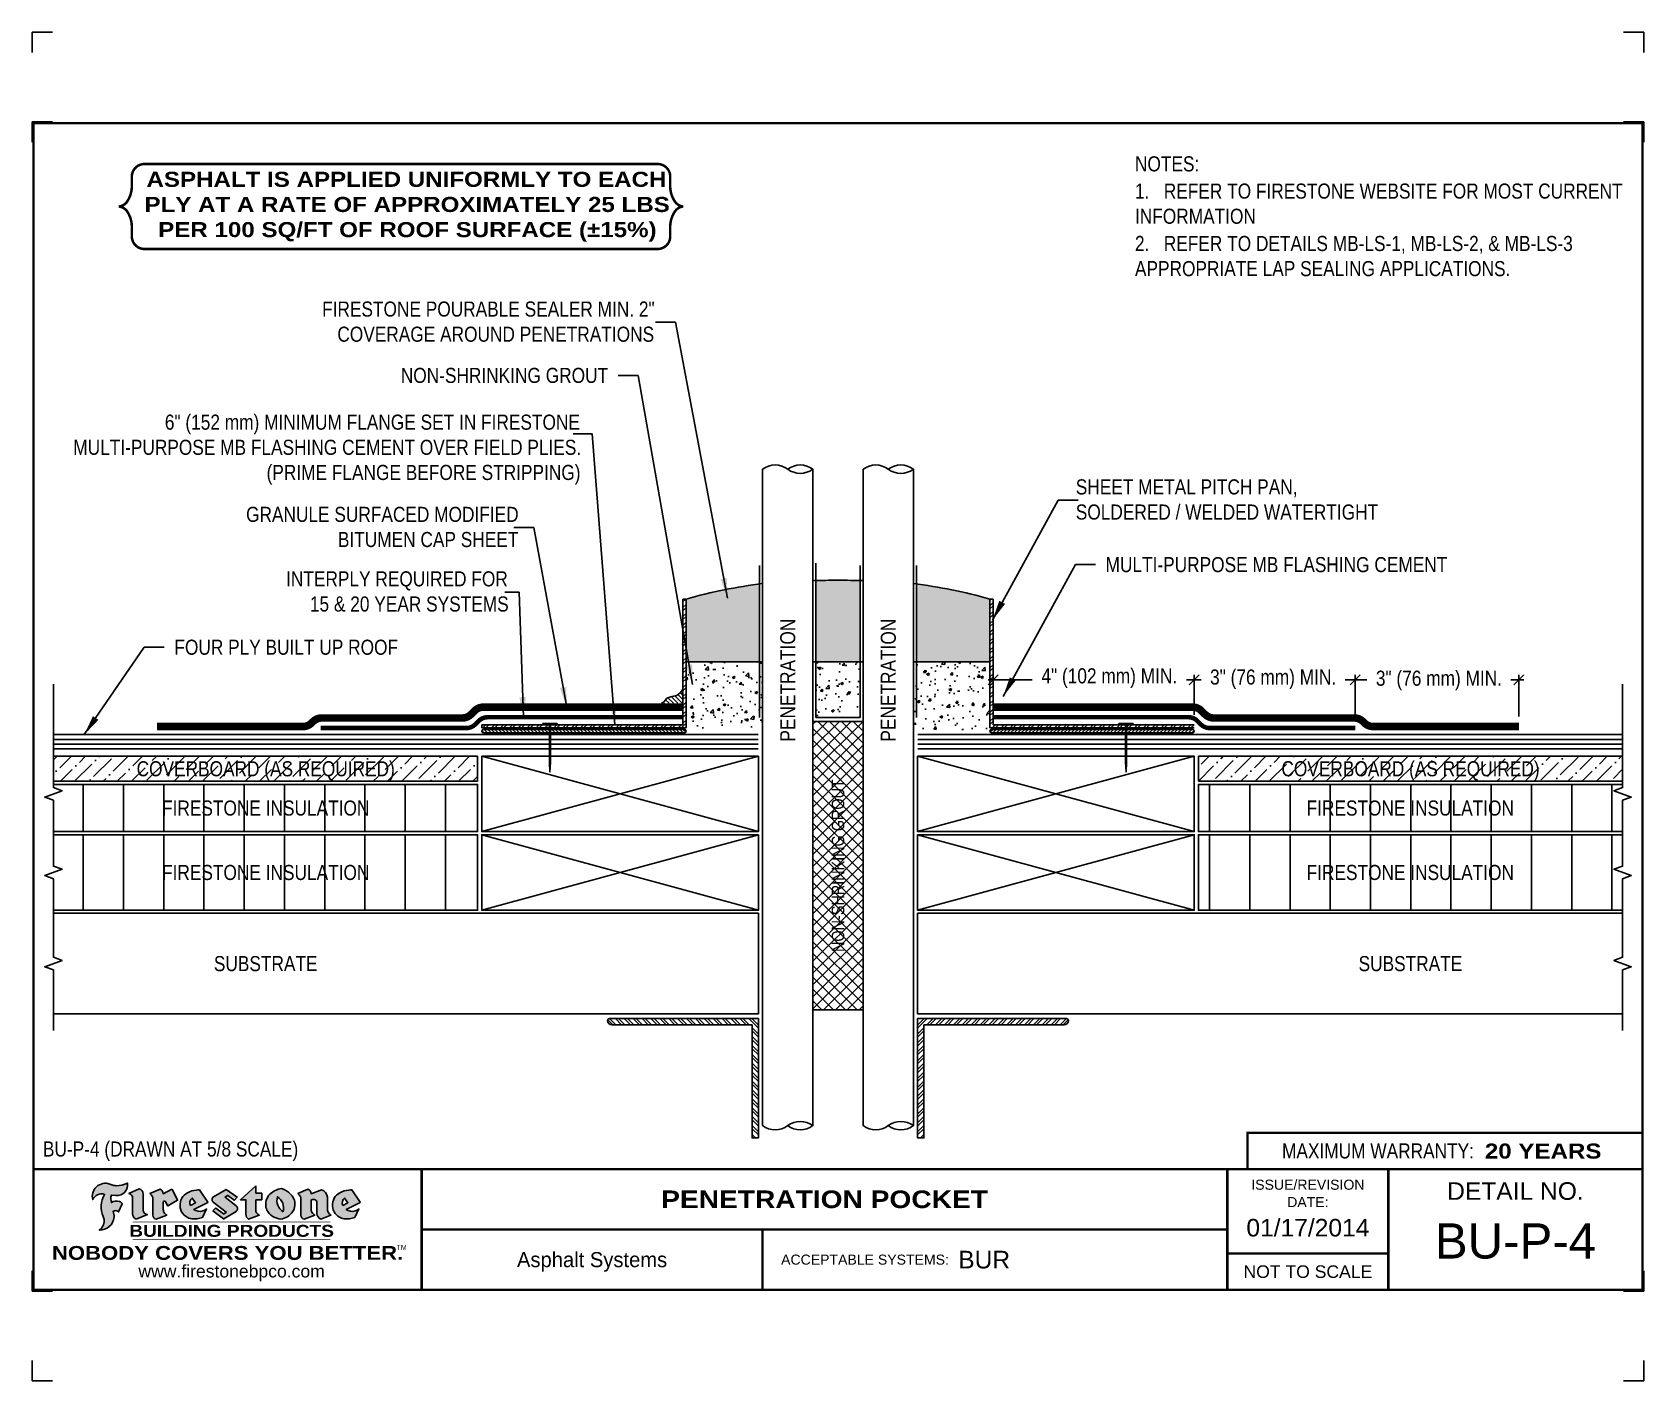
# Model space of a CAD drawing. Header units: inches. Extents: x -512 to -492, y -4.9 to 11.8.
import ezdxf
from ezdxf.enums import TextEntityAlignment as Align

# ---------------------------------------------------------------- set-up
doc = ezdxf.new("R2010")
doc.units = ezdxf.units.IN
doc.header["$MEASUREMENT"] = 0
doc.linetypes.add('HIDDEN', pattern=[0.375, 0.25, -0.125])
doc.layers.get('0').update_dxf_attribs({"linetype": 'CONTINUOUS'})
doc.layers.get('DEFPOINTS').update_dxf_attribs({"linetype": 'CONTINUOUS'})
for name, color, linetype in [('FSBP-ACCESSORY-OTHER', 7, 'CONTINUOUS'), ('FSBP-ADHESIVE', 1, 'HIDDEN'), ('FSBP-ANNO-LABEL', 7, 'CONTINUOUS'), ('FSBP-ANNO-NOTE', 7, 'CONTINUOUS'), ('FSBP-COVERBOARD_CANT', 46, 'CONTINUOUS'), ('FSBP-INSULATION', 7, 'CONTINUOUS'), ('FSBP-MEMBRANE', 7, 'CONTINUOUS'), ('FSBP-SEALANTS', 1, 'CONTINUOUS'), ('FSBP-SUBSTRATE-GENERIC', 9, 'CONTINUOUS'), ('FSBP-TTLB', 7, 'CONTINUOUS'), ('FSBP-TTLB-BORDER', 7, 'CONTINUOUS'), ('FSBP-TTLB-TEXT', 7, 'CONTINUOUS'), ('FSBP-WOOD', 7, 'CONTINUOUS')]:
    doc.layers.add(name, color=color, linetype=linetype)
doc.styles.add('ARIAL', font='arial.ttf')
doc.styles.add('ARIAL_BOLD', font='')
doc.styles.add('ARIAL_NAR', font='ARIALN.TTF')
doc.styles.add('BANKGOTHIC', font='bgothm.ttf')
doc.styles.get('ARIAL_BOLD').set_extended_font_data('Arial Black')
doc.linetypes.add('ZIGZAG', pattern='A,0.0001,-0.2,[131,ltypeshp.shx,S=0.2,R=0,X=-0.2,Y=0],-0.4,[131,ltypeshp.shx,S=0.2,R=180,X=0.2,Y=0],-0.2', length=0.8001)
doc.dimstyles.new('FSBP-DIM', dxfattribs={"dimtxt": 0.1875, "dimasz": 0.125, "dimexe": 0.0625, "dimexo": 0.125, "dimgap": 0.125, "dimtad": 0, "dimdec": 0, "dimzin": 1, "dimdsep": 46, "dimlunit": 4, "dimtxsty": 'ARIAL_NAR', "dimblk": 'OBLIQUE', "dimcen": 0.09375, "dimdle": 0.0625, "dimclrd": 256, "dimclre": 256, "dimclrt": 256, "dimadec": 0, "dimazin": 0, "dimtfac": 1, "dimtdec": 0, "dimtmove": 1, "dimatfit": 3, "dimfxl": 0, "dimtolj": 1, "dimtzin": 0, "dimlwd": -1, "dimlwe": -1, "dimarcsym": 0})
doc.dimstyles.new('FSBP-LEADER', dxfattribs={"dimtxt": 0.1875, "dimasz": 0.25, "dimexe": 0.0625, "dimexo": 0.125, "dimgap": 0.125, "dimtad": 0, "dimtih": 1, "dimtoh": 1, "dimdec": 4, "dimzin": 0, "dimdsep": 46, "dimlunit": 4, "dimtxsty": 'ARIAL_NAR', "dimcen": 0.09375, "dimclrd": 256, "dimclre": 256, "dimclrt": 256, "dimadec": 0, "dimazin": 0, "dimtfac": 1, "dimtdec": 4, "dimtofl": 0, "dimtmove": 0, "dimatfit": 3, "dimfxl": 0, "dimtolj": 1, "dimtzin": 0, "dimlwd": -1, "dimlwe": -1, "dimarcsym": 0})
pattern_1 = [(45, (141.6229424564945, -18.27729166666671), (0.06629126073623884, 0.2430679560328757), [0.3125, -0.0625, 0, -0.0625])]

msp = doc.modelspace()

# ---------------------------------------------------------------- texts
at = {"layer": 'DEFPOINTS', "style": 'ARIAL_NAR'}
msp.add_text('BU-P-4 (DRAWN AT 5/8 SCALE)', height=0.1875, dxfattribs=at).set_placement((-511.8656238622738, -2.068611581688458), align=Align.MIDDLE_LEFT)
at = {"layer": 'FSBP-ANNO-LABEL', "style": 'ARIAL_NAR'}
msp.add_text('NON-SHRINKING GROUT', height=0.1875, dxfattribs=at).set_placement((-504.8403101213855, 7.546869101006365), align=Align.MIDDLE_RIGHT)
for s, p in [('MULTI-PURPOSE MB FLASHING CEMENT', (-498.656911220598, 5.194922060515751)), ('FOUR PLY BUILT UP ROOF', (-510.2316833340194, 4.168318759990512))]:
    msp.add_text(s, height=0.1875, dxfattribs=at).set_placement(p, align=Align.MIDDLE_LEFT)
for s, height, p in [('PENETRATION', 0.1875, (-502.6077812163483, 3.758868540338455)), ('PENETRATION', 0.1875, (-501.3577812163483, 3.758868540338426)), ('NON-SHRINKING GROUT', 0.15625, (-501.9827812163483, 1.453637929541998))]:
    msp.add_text(s, height=height, rotation=90, dxfattribs=at).set_placement(p, align=Align.MIDDLE)
for s, p in [('FIRESTONE INSULATION', (-509.0962504619534, 2.169271087297915)), ('FIRESTONE INSULATION', (-494.869439869788, 2.169271087297915)), ('FIRESTONE INSULATION', (-509.0962504619534, 1.368489837297915)), ('FIRESTONE INSULATION', (-494.869439869788, 1.368489837297915)), ('SUBSTRATE', (-509.0962504619534, 0.2356773372979148)), ('SUBSTRATE', (-494.8675213841127, 0.2356773372979148))]:
    msp.add_text(s, height=0.1875, dxfattribs=at).set_placement(p, align=Align.MIDDLE_CENTER)
at = {"layer": 'FSBP-ANNO-LABEL', "char_height": 0.1875, "attachment_point": 1, "style": 'ARIAL_NAR'}
for s, width, insert in [('\\pi0.37209;FIRESTONE POURABLE SEALER MIN. 2" \\P\\pi0.56164;COVERAGE AROUND PENETRATIONS', 4.478159627501441, (-508.7675719772981, 8.46520865595953)), ('\\pi1.1899;6" (152 mm) MINIMUM FLANGE SET IN FIRESTONE \\P\\pi0.051961;MULTI-PURPOSE MB FLASHING CEMENT OVER FIELD PLIES.\\P\\pi2.4544;(PRIME FLANGE BEFORE STRIPPING)', 6.330908506486594, (-511.5400187199393, 7.059406391419543)), ('SHEET METAL PITCH PAN,\\PSOLDERED / WELDED WATERTIGHT', 4.073137602263955, (-499.0271750429912, 6.254763126079638)), ('\\pi0.32865;GRANULE SURFACED MODIFIED \\P\\pi1.4701;BITUMEN CAP SHEET', 3.69367229373313, (-509.6691586989255, 5.913216439819735)), ('\\pi0.091362;INTERPLY REQUIRED FOR \\P\\pi0.38745;15 & 20 YEAR SYSTEMS', 2.824436504832192, (-508.9344298515061, 5.111752727536441))]:
    msp.add_mtext_dynamic_manual_height_columns(s, width=width, gutter_width=5, heights=[0], dxfattribs=dict(at, insert=insert))
at = {"layer": 'FSBP-ANNO-NOTE', "char_height": 0.1875, "attachment_point": 1}
for s, width, insert, style in [('NOTES:\\P{\\H0.083333x;\\P\\pi-0.375,l0.375;}1.   REFER TO FIRESTONE WEBSITE FOR MOST CURRENT INFORMATION\\P\\pi0,l0;{\\H0.083333x;\\P\\pi-0.375,l0.375;}2.   REFER TO DETAILS MB-LS-1, MB-LS-2, & MB-LS-3 APPROPRIATE LAP SEALING APPLICATIONS.', 6.105094667547746, (-498.2916095657711, 10.27008784551981), 'ARIAL_NAR'), ('\\pi0.11982;ASPHALT IS APPLIED UNIFORMLY TO EACH\\P\\pi0.09507;PLY AT A RATE OF APPROXIMATELY 25 LBS\\P\\pi0.26537;PER 100 SQ/FT OF ROOF SURFACE (±15%)', 6.550174823345515, (-510.6980457863465, 10.07780033146103), 'ARIAL_BOLD')]:
    msp.add_mtext_dynamic_manual_height_columns(s, width=width, gutter_width=5, heights=[0], dxfattribs=dict(at, insert=insert, style=style))
at = {"layer": 'FSBP-COVERBOARD_CANT', "style": 'ARIAL_NAR'}
for p in [(-509.0962504619534, 2.657552337297915), (-494.8664981917525, 2.657552337297915)]:
    msp.add_text('COVERBOARD (AS REQUIRED)', height=0.1875, dxfattribs=at).set_placement(p, align=Align.MIDDLE_CENTER)

# ---------------------------------------------------------------- blocks, each defined once
blk = doc.blocks.new('TTLB-ASPHALT_1')
at = {"layer": 'FSBP-TTLB-TEXT'}
h = blk.add_hatch(color=1, dxfattribs=at)
edge = h.paths.add_edge_path()
edge.add_arc((1.037309769669577, -0.1982514792917272), 0.1319107607348553, 264.0410451462098, 370.3106169565175)
edge.add_arc((1.027551646585692, 0.1214293576525733), 0.3273056962876235, 270.05058356628535, 295.23459397187514, ccw=False)
edge.add_arc((1.022801957313334, -0.06680179986895496), 0.1391656561713503, 249.3281275763668, 272.0749124149863, ccw=False)
edge.add_line((0.9736743133014443, -0.1970076156048179), (0.9474927838574558, -0.1852745150568325))
edge.add_arc((0.8939498971398336, -0.3394262635682139), 0.1631857907024099, 70.84590087378872, 194.3325259843273)
edge.add_arc((0.8444260109029358, -0.4259936440910792), 0.1179914261095279, 70.96950098067128, 156.9641407594482, ccw=False)
edge.add_arc((1.153141409296893, -0.4684497516079489), 0.3110405457095052, 150.323113748316, 203.2084295854517)
edge.add_arc((0.7562495500623072, -0.6412608153899839), 0.1218587156617311, 0.8849157075190988, 24.346689398949877, ccw=False)
edge.add_arc((0.749378166569727, -0.6475258110744306), 0.1289731377238325, -58.36655102076742, 3.6216782311386737, ccw=False)
edge.add_arc((0.825669902954445, -0.5792158350996175), 0.1783301886510355, 267.2205474105585, 354.1381621173521)
edge.add_arc((0.7903121048625223, -0.6011409294291781), 0.2127878929608591, 0.9996158580669169, 21.00503380861242)
edge.add_arc((1.018807122639402, -0.5666691048185157), 0.0513639566841585, 40.821177131732725, 125.52727787225791, ccw=False)
edge.add_line((1.057676976260041, -0.5330924682126437), (1.102776947655911, -0.4308018311949837))
edge.add_arc((1.040858222524662, -0.4699705673995993), 0.07326744446031509, 32.31675181867256, 66.31481236598174)
edge.add_arc((1.03226251882532, -0.5063316993097686), 0.1102246948011782, 69.8179132332389, 125.254734720681)
edge.add_arc((1.127708877207283, -0.3689593535312383), 0.1659710644737306, 164.1569669952081, 196.5811013160487, ccw=False)
edge.add_line((0.9680425188342383, -0.3236487780942383), (1.023615334387159, -0.3294494641845773))
h = blk.add_hatch(color=1, dxfattribs=at)
edge = h.paths.add_edge_path()
edge.add_line((1.275239419159561, -0.6223407783464694), (1.415345367376062, -0.5660418822574371))
edge.add_arc((1.421019305783972, -0.5090099247487814), 0.05731350411836947, 181.9717871001989, 264.31851000495806, ccw=False)
edge.add_line((1.363739737527226, -0.5109819325197265), (1.363412352251203, -0.3102363679013962))
edge.add_arc((1.294263659668758, -0.3103491388304036), 0.06914878453844908, 0.0934405599591014, 72.42834396969012)
edge.add_line((1.315139561173908, -0.2444268274366692), (1.186839444240604, -0.3024209471341379))
edge.add_arc((1.175246268095293, -0.3585110609420923), 0.05727567197445628, -0.017399788185912257, 78.322067691347, ccw=False)
edge.add_line((1.232521937428658, -0.3585284546236807), (1.232574268422297, -0.555126496687123))
edge.add_arc((1.305699496415485, -0.5558575689677241), 0.07312888236350451, 179.4272023230205, 245.3845503102953)
h = blk.add_hatch(color=1, dxfattribs=at)
edge = h.paths.add_edge_path()
edge.add_line((1.792026821926584, -0.3839679064720229), (1.722158956877934, -0.2518542302253621))
edge.add_arc((1.720119655279632, -0.2529327078887889), 0.002306916790721916, 27.87197133405528, 117.3766794470726)
edge.add_line((1.719058846382097, -0.250884159729182), (1.610638460368705, -0.3070279753467702))
edge.add_arc((1.547088841662969, -0.306102665849437), 0.06355635479880158, 359.165808011073, 425.8793658831422)
edge.add_line((1.573061729235633, -0.2480956029480268), (1.446879247402876, -0.3051325108639702))
edge.add_arc((1.407812067100195, -0.3703571330466247), 0.07602957263902092, -3.441403975725109, 59.07992244284969, ccw=False)
edge.add_line((1.483704536400296, -0.3749210150788969), (1.483704536400296, -0.5723838140635706))
edge.add_arc((1.540537465180449, -0.5682544061150878), 0.05698275005415228, 184.1557352478595, 255.3066498366543)
edge.add_line((1.526084036778343, -0.6233736605654059), (1.657291340682093, -0.570650514527486))
edge.add_arc((1.688298576827208, -0.502139038842401), 0.07520153584805701, 207.5160880841914, 245.649226723163, ccw=False)
edge.add_arc((1.721050197024908, -0.491448816845633), 0.1093332836229113, 179.4823365255141, 204.5537900001094, ccw=False)
edge.add_line((1.611721375809452, -0.4904610114968335), (1.611721375809452, -0.4126404716788983))
edge.add_arc((1.628589765097189, -0.4141592990360436), 0.01693662875851165, 28.356188110622497, 174.8549701683584, ccw=False)
edge.add_arc((1.627340435522399, -0.4197189881350454), 0.02111886817708033, 22.216893572439517, 40.10213956426492, ccw=False)
edge.add_line((1.646891420738257, -0.4117336534413738), (1.666638796144639, -0.4549750258192233))
edge.add_arc((1.668737246926753, -0.4540167099035415), 0.002306916790685597, 204.5451281842828, 299.6323508190067)
edge.add_line((1.669877862091766, -0.4560219186518992), (1.791128135493295, -0.3870515928837648))
edge.add_line((1.791128135493295, -0.3870515928837648), (1.792026821926584, -0.3839679064720229))
h = blk.add_hatch(color=1, dxfattribs=at)
h.paths.add_polyline_path([(2.063388732080512, -0.2583237030618903, 0.02524281661523788), (2.025024361750752, -0.2610532129309178, 0.1213611957758757), (1.901773912052249, -0.3008158885520373, 0.6151668103976068), (1.93274136141747, -0.6099060679591872, 0.05306812109568645), (1.967936229862175, -0.617865745600497, 0.1150932231766138), (2.099126721549737, -0.5994933789882708), (2.151195569562105, -0.4944891916583316, -0.08755405562188731), (2.104230609512001, -0.5187113292177372, -0.265591761123442), (1.992692314386659, -0.5010701623316862), (2.165347897647223, -0.4141184325909109, 0.4518949533370738), (2.166222728871162, -0.4107679608846269)])
h.paths.add_polyline_path([(2.014217313945437, -0.4188965037300676), (1.951113654018855, -0.4515330109460507, -0.3720533890450154), (1.973177450672722, -0.3607130665457561)], flags=16)
h = blk.add_hatch(color=1, dxfattribs=at)
edge = h.paths.add_edge_path()
edge.add_arc((2.260407392426799, -0.3775796671688738), 0.0415245022322573, 123.20805433950699, 232.2027298779723, ccw=False)
edge.add_line((2.237665217914071, -0.3428366421988329), (2.393535971665983, -0.2540943745380986))
edge.add_arc((2.394677353533154, -0.2560991469722467), 0.00230691679074142, 55.64644466176969, 119.65426054492929, ccw=False)
edge.add_line((2.395979141996861, -0.2541946229174954), (2.531809646140459, -0.3470380726374032))
edge.add_arc((2.530468902927936, -0.3489153772789848), 0.00230691679070047, -42.73110123842042, 54.46613537395791, ccw=False)
edge.add_line((2.532163440279987, -0.3504807552658491), (2.498457913851155, -0.3869673252714421))
edge.add_arc((2.496763376499132, -0.385401947284592), 0.002306916790673087, 233.75270768949161, 317.26889876139137, ccw=False)
edge.add_line((2.495399362263356, -0.38726241234572), (2.413849913492982, -0.3274738082119626))
edge.add_arc((2.412485899257177, -0.3293342732731332), 0.002306916790719977, 53.75270768979654, 124.4135619297866)
edge.add_line((2.41118211687575, -0.3274311136421062), (2.382933981293377, -0.346782838468144))
edge.add_arc((2.384237763674776, -0.3486859980991568), 0.002306916790694806, 124.4135619293765, 231.8459020253658)
edge.add_line((2.382812599816248, -0.3505000469010184), (2.519899969301207, -0.4581994452042721))
edge.add_arc((2.494247019847677, -0.4908523236374407), 0.0415245022322573, -55.21225898295228, 51.84590202520451, ccw=False)
edge.add_line((2.517938320565804, -0.5249552055672808), (2.364434947484597, -0.6179520922513717))
edge.add_arc((2.363239601923482, -0.6159790200102009), 0.002306916790727131, 233.2955624372974, 301.2087215702374, ccw=False)
edge.add_line((2.361860787187538, -0.6178285429225383), (2.231266621301074, -0.5204709167214361))
edge.add_arc((2.232647938930654, -0.518623262347532), 0.002306916790697738, 135.5134179846412, 233.2179869199849, ccw=False)
edge.add_line((2.231002150870836, -0.5170067083764565), (2.262839375599356, -0.4845937328397696))
edge.add_arc((2.264485163659231, -0.4862102868108593), 0.002306916790748635, 53.03528399994502, 135.5134179853723, ccw=False)
edge.add_line((2.265872365996302, -0.4843670465239001), (2.361834678328762, -0.5565872257804898))
edge.add_arc((2.363221880665748, -0.55474398549363), 0.00230691679062697, 233.0352840000717, 302.2362632414427)
edge.add_line((2.36445241715569, -0.5566953042850713), (2.39428499383348, -0.5378823484768844))
edge.add_arc((2.393054457343538, -0.5359310296853721), 0.002306916790685158, 302.2362632406162, 412.202729876843)
edge.add_line((2.394468296066179, -0.5341081404551886), (2.234958295420142, -0.4103916733127022))
h = blk.add_hatch(color=1, dxfattribs=at)
edge = h.paths.add_edge_path()
edge.add_line((2.763460561272041, -0.2072496393923444), (2.763460561272041, -0.2969520779963801))
edge.add_arc((2.765767478062685, -0.2969520779963943), 0.00230691679065842, 179.9999999996471, 269.9999999996471)
edge.add_line((2.765767478062685, -0.2992589947870528), (2.835417693520355, -0.2992589947870528))
edge.add_arc((2.835417693520355, -0.3015659115777538), 0.002306916790701052, 0, 90, ccw=False)
edge.add_line((2.837724610311056, -0.3015659115777538), (2.837724610311056, -0.3790761307453892))
edge.add_arc((2.835417693520355, -0.3790761307453749), 0.002306916790686842, 269.99999999964706, 359.99999999964706, ccw=False)
edge.add_line((2.835417693520355, -0.3813830475360618), (2.765767478062685, -0.3813830475360618))
edge.add_arc((2.765767478062685, -0.3836899643267202), 0.00230691679065842, 90.00000000035294, 180.0000000003529)
edge.add_line((2.763460561272041, -0.3836899643267344), (2.763460561272041, -0.5033995910642801))
edge.add_arc((2.836735953378934, -0.5071368822038522), 0.07337063740681407, 177.0802527808789, 245.3249543133826)
edge.add_line((2.806105814540615, -0.5738080530967267), (2.674529557384915, -0.6226036013049594))
edge.add_arc((2.708610405062075, -0.5642984087917995), 0.0675351734460605, 177.0345319916277, 239.69264280249, ccw=False)
edge.add_line((2.641165668230087, -0.560804539009709), (2.641165668230087, -0.3836899643267344))
edge.add_arc((2.638858751439443, -0.3836899643267202), 0.00230691679065842, 359.9999999996471, 449.999999999647)
edge.add_line((2.638858751439443, -0.3813830475360618), (2.572857950769389, -0.3813830475360618))
edge.add_line((2.572857950769389, -0.3813830475360618), (2.763460561272041, -0.2072496393923444))
h = blk.add_hatch(color=1, dxfattribs=at)
edge = h.paths.add_edge_path(flags=16)
edge.add_arc((2.940363509127394, -0.4847985213681483), 0.1684614578629417, 344.5558804047865, 417.0140046669545)
edge.add_arc((3.194458079644619, -0.3883534532477739), 0.1684614578629416, 164.5558804047865, 237.0140046669546)
edge = h.paths.add_edge_path()
edge.add_arc((3.069375116502187, -0.4399344555144893), 0.1828726885096673, 136.0914512150047, 191.213418978326)
edge.add_arc((3.064939550433394, -0.4318234379590393), 0.18031488047485, 194.0167254156723, 240.666373083186)
edge.add_arc((3.098047041778983, -0.3845058757092517), 0.2378525180183701, 239.2975390661776, 264.2889872773176)
edge.add_arc((3.048844782126224, -0.419023238379296), 0.203760689247156, 277.1986764832035, 326.503572961274)
edge.add_arc((3.077739326803538, -0.434104661646515), 0.1713748657917091, 325.3768876809903, 406.3828327799087)
edge.add_arc((3.011839488065931, -0.4896144380417837), 0.257194564585, 44.2846255351977, 73.82901434867308)
edge.add_arc((3.117152499586979, -0.4983433120546721), 0.2579560664039132, 97.50292863483669, 134.1039137579027)
h = blk.add_hatch(color=1, dxfattribs=at)
edge = h.paths.add_edge_path()
edge.add_line((3.322690228557462, -0.5721896537377091), (3.322690228557462, -0.3749210150788969))
edge.add_arc((3.24679775925739, -0.3703571330465678), 0.076029572638996, 356.5585960242387, 419.0799224428129)
edge.add_line((3.285864939560099, -0.3051325108639702), (3.412047421392799, -0.2480956029480268))
edge.add_arc((3.386074533820164, -0.3061026658494939), 0.06355635479883807, 0.3962622833877276, 65.87936588318718, ccw=False)
edge.add_line((3.449629368605429, -0.3056631084210863), (3.580526418688805, -0.2593848434574539))
edge.add_arc((3.555744121700968, -0.3530904070730259), 0.09692726601172152, 2.366977007666776, 75.18615851992018, ccw=False)
edge.add_line((3.652588689330287, -0.3490873311063041), (3.652588689330287, -0.4883770011386872))
edge.add_arc((3.761877549389567, -0.4914934052703757), 0.1093332836229049, 178.3666365323574, 204.5537900000422)
edge.add_arc((3.729125929191724, -0.502183627267101), 0.07520153584796149, 207.5160880841713, 245.2240541443095)
edge.add_line((3.697611150971852, -0.5704631245385627), (3.572585913552643, -0.6207021253773775))
edge.add_arc((3.595347186007587, -0.5526356419907756), 0.0717713151919874, 180.3328587115751, 251.51018566665869, ccw=False)
edge.add_line((3.523577081955409, -0.5530525936986663), (3.523577081955409, -0.4153032515383615))
edge.add_arc((3.486319529276869, -0.4148773504126382), 0.03725998689428563, 359.3450650296066, 449.0500281941025)
edge.add_arc((3.482769874121715, -0.4419622099033518), 0.06447454900600776, 86.29402372314017, 119.8211331593848)
edge.add_line((3.450707067966732, -0.3860252459975726), (3.450707067966732, -0.4904610114968335))
edge.add_arc((3.560035889182245, -0.4914488168456472), 0.1093332836229753, 179.4823365255069, 204.5537900001023)
edge.add_arc((3.527284268984403, -0.5021390388425004), 0.07520153584796385, 207.5160880841699, 245.6492267231416)
edge.add_line((3.496277032839316, -0.570650514527486), (3.365069728935509, -0.6233736605654059))
edge.add_arc((3.379502486061938, -0.5682868177318028), 0.05694615642555721, 183.9298782390169, 255.318496325343, ccw=False)
h = blk.add_hatch(color=1, dxfattribs=at)
h.paths.add_polyline_path([(3.957695472291277, -0.2583237030618903, 0.02524281661523822), (3.919331101961575, -0.2610532129309178, 0.1085638477195505), (3.807890832595604, -0.2939221658134414, 0.6425897848490651), (3.827048101628293, -0.6099060679591872, 0.05306812109569052), (3.862242970072884, -0.617865745600497, 0.1150932231766133), (3.993433461760503, -0.5994933789882708), (4.045502309772871, -0.4944891916583316, -0.08755405562189084), (3.998537349722767, -0.5187113292177372, -0.2655917611234366), (3.886999054597368, -0.5010701623316862), (4.059654637857989, -0.4141184325909109, 0.4518949533370731), (4.060529469081928, -0.4107679608846269)])
h.paths.add_polyline_path([(3.90852405415626, -0.4188965037300676), (3.845420394229677, -0.4515330109460507, -0.3720533890450147), (3.867484190883488, -0.3607130665457561)], flags=16)
blk.add_line((16.84110496735593, 0), (20, 0))
at = {"layer": 'DEFPOINTS', "linetype": 'Continuous', "ltscale": 1.75}
for points in [[(-0.015625, 13.88083333333333), (-0.015625, 14.13083333333333), (0.234375, 14.13083333333333)], [(20.01562500000003, 13.88083333333333), (20.01562500000003, 14.13083333333333), (19.76562500000003, 14.13083333333333)], [(-0.015625, -2.380833333333342), (-0.015625, -2.630833333333342), (0.234375, -2.630833333333342)], [(20.01562500000003, -2.380833333333342), (20.01562500000003, -2.630833333333342), (19.76562500000003, -2.630833333333342)]]:
    blk.add_lwpolyline(points, dxfattribs=at)
at = {"layer": 'DEFPOINTS', "color": 1}
for points in [[(0.234375, 13.015625), (-0.015625, 13.015625), (-0.015625, 12.765625)], [(20.015625, 12.765625), (20.015625, 13.015625), (19.765625, 13.015625)], [(0.234375, -1.515625), (-0.015625, -1.515625), (-0.015625, -1.265625)], [(20.015625, -1.265625), (20.015625, -1.515625), (19.765625, -1.515625)]]:
    blk.add_lwpolyline(points, dxfattribs=at)
at = {"layer": 'FSBP-TTLB', "const_width": 0.03125}
blk.add_lwpolyline([(15.09028770518938, 0), (20, 0), (20, 0.4512598240669945), (15.09028770518938, 0.4512598240669945)], close=True, dxfattribs=at)
for points in [[(0, 0), (0, -1.5), (20, -1.5), (20, 0), (0, 0)], [(4.825208527206769, 0), (4.825208527206769, -0.75)], [(14.84028770518938, 0), (14.84028770518938, -1.5)], [(16.84110496735593, 0), (16.84110496735593, -1.5)], [(20, 0), (20, -1.5)], [(4.825208527206769, -0.75), (14.84028770518938, -0.75)], [(4.825208527206769, -0.75), (4.825208527206769, -1.5)], [(14.84028770518938, -1.048740175933006), (16.84110496735593, -1.048740175933006)]]:
    blk.add_lwpolyline(points, dxfattribs=at)
at = {"layer": 'FSBP-TTLB-BORDER', "const_width": 0.03125}
blk.add_lwpolyline([(20, 0), (20, 13), (0, 13), (0, 0)], dxfattribs=at)
at = {"layer": 'FSBP-TTLB-TEXT', "color": 1}
blk.add_line((0.7358432058323388, -0.379822754145593), (0.7358432058323388, -0.379822754145593), dxfattribs=at)
for points in [[(1.023615323725323, -0.3294494630716969, 0.5000510906601082), (1.167090420776901, -0.1746414942047778, -0.1103304102359608), (1.027840608309816, -0.2058762110801382, -0.09957876667165425), (0.9736743133014443, -0.1970076156048179), (0.9474927838574558, -0.1852745150568325, 0.5978159689075124), (0.7358432058323388, -0.379822754145593, -0.3938834584182213), (0.8828996422548698, -0.3144510229727047, 0.2349406564350952), (0.86727108227484, -0.5910237178633082, -0.1027304183841549), (0.8780937320133262, -0.6393788197974146, -0.2772692352614086), (0.8170223912655956, -0.7573362346216896, 0.3985429150902959), (1.003067614090241, -0.5974286950643517, 0.0875124847930418), (0.9889600163401155, -0.5248671157293501, -0.3874031597924062), (1.057676976260041, -0.5330924682126437), (1.102776947655911, -0.4308018311949837, 0.1494423498871741), (1.07029056398062, -0.4028746979725923, 0.2467195073738216), (0.9686394281704906, -0.4163228904100862, -0.1424285161541127), (0.9680425188342383, -0.3236487780942383), (1.023615334387159, -0.3294494641845773)], [(2.166222728871162, -0.4107679608846269), (2.063388732080512, -0.2583237030618903, 0.02524281661523788), (2.025024361750752, -0.2610532129309178, 0.1085638477195265), (1.913584092384895, -0.2939221658134414, 0.6425897848491228), (1.93274136141747, -0.6099060679591872, 0.05306812109568648), (1.967936229862175, -0.617865745600497, 0.1150932231766137), (2.099126721549737, -0.5994933789882708), (2.151195569562105, -0.4944891916583316, -0.0875540556218873), (2.104230609512001, -0.5187113292177372, -0.2655917611234418), (1.992692314386659, -0.5010701623316862), (2.165347897647223, -0.4141184325909109)], [(2.763460561272041, -0.2072496393923444), (2.763460561272041, -0.2969520779963801, 0.4142135623730958), (2.765767478062685, -0.2992589947870528), (2.835417693520355, -0.2992589947870528, -0.414213562373095), (2.837724610311056, -0.3015659115777538), (2.837724610311056, -0.3790761307453892, -0.4142135623730938), (2.835417693520355, -0.3813830475360618), (2.765767478062685, -0.3813830475360618, 0.4142135623730958), (2.763460561272041, -0.3836899643267344), (2.763460561272041, -0.5033995910642801, 0.3068985753588853), (2.806105814540615, -0.5738080530967267), (2.674529557384915, -0.6226036013049594, -0.2804194150632976), (2.641165668230087, -0.560804539009709), (2.641165668230087, -0.3836899643267344, 0.414213562373095), (2.638858751439443, -0.3813830475360618), (2.572857950769389, -0.3813830475360618), (2.763460561272041, -0.2072496393923444)], [(4.060529469081928, -0.4107679608846269), (3.957695472291277, -0.2583237030618903, 0.02524281661523788), (3.919331101961575, -0.2610532129309178, 0.1085638477195265), (3.807890832595604, -0.2939221658134414, 0.6425897848491228), (3.827048101628293, -0.6099060679591872, 0.05306812109568648), (3.862242970072884, -0.617865745600497, 0.1150932231766137), (3.993433461760503, -0.5994933789882708), (4.045502309772871, -0.4944891916583316, -0.0875540556218873), (3.998537349722767, -0.5187113292177372, -0.2655917611234418), (3.886999054597368, -0.5010701623316862), (4.059654637857989, -0.4141184325909109)], [(4.059654637857989, -0.4141184325909109, 0.4518949533370731), (4.060529469081928, -0.4107679608846269, 0.4518949533370731)]]:
    blk.add_lwpolyline(points, format="xyb", dxfattribs=at)
for points in [[(1.275239419159561, -0.6223407783464694), (1.415345367376062, -0.5660418822574371, -0.3756100036733062), (1.363739737527226, -0.5109819325197265), (1.363412352251203, -0.3102363679013962, 0.3265360292958048), (1.315139561173908, -0.2444268274366692), (1.186839444240604, -0.3024209471341379, -0.3557863980845349), (1.232521937428658, -0.3585284546236807), (1.232574268422297, -0.555126496687123, 0.2960110723418457)], [(1.792026821926584, -0.3839679064720229), (1.722158956877934, -0.2518542302253621, 0.4116839150163434), (1.719058846382097, -0.250884159729182), (1.610638460368705, -0.3070279753467702, 0.2996033003794034), (1.573061729235633, -0.2480956029480268), (1.446879247402876, -0.3051325108639702, -0.2797757560995365), (1.483704536400296, -0.3749210150788969), (1.483704536400296, -0.5723838140635706, 0.320828638474519), (1.526084036778343, -0.6233736605654059), (1.657291340682093, -0.570650514527486, -0.1679398621276611), (1.621603752698661, -0.5368819723450571, -0.1098333365370753), (1.611721375809452, -0.4904610114968335), (1.611721375809452, -0.4126404716788983, -0.743334502655012), (1.64349420176768, -0.4061152228778298, -0.07819791644735608), (1.646891420738257, -0.4117336534413738), (1.666638796144639, -0.4549750258192233, 0.4404648714563479), (1.669877862091766, -0.4560219186518992), (1.791128135493295, -0.3870515928837648)], [(1.951113654018855, -0.4515330109460507), (2.014217313945437, -0.4188965037300676), (1.973177450672722, -0.3607130665457561, 0.3720533890450154)], [(2.234958295420142, -0.4103916733127022, -0.5150044486718882), (2.237665217914071, -0.3428366421988329), (2.393535971665983, -0.2540943745380986, -0.2867822934100265), (2.395979141996861, -0.2541946229174954), (2.531809646140459, -0.3470380726374032, -0.4515027974650387), (2.532163440279987, -0.3504807552658491), (2.498457913851155, -0.3869673252714421, -0.3814439164929681), (2.495399362263356, -0.38726241234572), (2.413849913492982, -0.3274738082119626, 0.3184718635035665), (2.41118211687575, -0.3274311136421062), (2.382933981293377, -0.346782838468144, 0.5064094529656681), (2.382812599816248, -0.3505000469010184), (2.519899969301207, -0.4581994452042721, -0.5043597839115849), (2.517938320565804, -0.5249552055672808), (2.364434947484597, -0.6179520922513717, -0.3053163970316367), (2.361860787187538, -0.6178285429225383), (2.231266621301074, -0.5204709167214361, -0.4541703869768119), (2.231002150870836, -0.5170067083764565), (2.262839375599356, -0.4845937328397696, -0.3762644290664977), (2.265872365996302, -0.4843670465239001), (2.361834678328762, -0.5565872257804898, 0.3114700032088108), (2.36445241715569, -0.5566953042850713), (2.39428499383348, -0.5378823484768844, 0.520381097387146), (2.394468296066179, -0.5341081404551886)], [(2.937624918725987, -0.3131105398334029, 0.2452625673097023), (2.889993533867141, -0.4754966266250307, 0.2064059665179019), (2.976604338974084, -0.5890186876871866, 0.1094800500670344), (3.074378098474654, -0.6211778035979165, 0.2185147641853038), (3.218764944843201, -0.5314757029352819, 0.3689489483072479), (3.195959963110113, -0.3100352223135445, 0.1296305888694145), (3.0834694040758, -0.242595816912754, 0.1610736375384317)], [(3.10274193015772, -0.5296595419651595, 0.3271311138286319), (3.032079658614293, -0.3434924326507627, 0.3271311138286322)], [(3.322690228557462, -0.5721896537377091), (3.322690228557462, -0.3749210150788969, 0.2797757560995341), (3.285864939560099, -0.3051325108639702), (3.412047421392799, -0.2480956029480268, -0.2937618496109166), (3.449629368605429, -0.3056631084210863), (3.580526418688805, -0.2593848434574539, -0.3288760160581939), (3.652588689330287, -0.3490873311063041), (3.652588689330287, -0.4883770011386872, 0.114762897203527), (3.662431105063263, -0.536926560769686, 0.166032965990522), (3.697611150971852, -0.5704631245385627), (3.572585913552643, -0.6207021253773775, -0.3209557512194564), (3.523577081955409, -0.5530525936986663), (3.523577081955409, -0.4153032515383615, 0.4127061514896111), (3.48693727661589, -0.3776224848030694, 0.1473421876160361), (3.450707067966732, -0.3860252459975726), (3.450707067966732, -0.4904610114968335, 0.1098333365370753), (3.460589444855941, -0.5368819723450855, 0.1679398621276611), (3.496277032839316, -0.570650514527486), (3.365069728935509, -0.6233736605654059, -0.3219729545308964), (3.322690228557462, -0.5721896537377091, 29.1476284739)], [(3.845420394229677, -0.4515330109460507), (3.90852405415626, -0.4188965037300676), (3.867484190883488, -0.3607130665457561, 0.3720533890450154)]]:
    blk.add_lwpolyline(points, format="xyb", close=True, dxfattribs=at)
at = {"layer": 'FSBP-TTLB-TEXT'}
for points, const_width in [([(1.233926579809207, -0.6584455781731435), (3.691229482685259, -0.6584455781731577)], 0.0078125), ([(9.061522829276782, -0.75), (9.061522829276782, -1.5)], 0.03125), ([(1.233926579809207, -0.8761560960495984), (3.691229482685259, -0.8761560960495842)], 0.0078125)]:
    blk.add_lwpolyline(points, dxfattribs=dict(at, const_width=const_width))
at = {"layer": 'FSBP-TTLB-TEXT', "color": 1}
for centre, start, end in [((1.789987520328282, -0.3850463841354355), 299.6323508193319, 27.87197133380463), ((2.164310260790558, -0.412058050385383), 296.7304547840455, 34.00233684987403)]:
    blk.add_arc(centre, 0.00230691679068068, start, end, dxfattribs=at)
at = {"layer": 'FSBP-TTLB-TEXT', "style": 'ARIAL_NAR'}
blk.add_text('MAXIMUM WARRANTY:', height=0.1875, dxfattribs=at).set_placement((17.90516569312837, 0.2256299120335257), align=Align.MIDDLE_RIGHT)
at = {"layer": 'FSBP-TTLB-TEXT'}
for s, height, style, p in [('20 YEARS', 0.1875, 'ARIAL_BOLD', (18.03987100774941, 0.2240244307510579)), ('ACCEPTABLE SYSTEMS:', 0.125, 'ARIAL', (9.292812815915624, -1.125))]:
    blk.add_text(s, height=height, dxfattribs=dict(at, style=style)).set_placement(p, align=Align.MIDDLE_LEFT)
for s, height, style, p in [('ISSUE/REVISION', 0.125, 'ARIAL', (15.84069633627263, -0.1938496373466023)), ('DETAIL NO.', 0.21875, 'ARIAL', (18.42055248367797, -0.2724398367368792)), ('DATE:', 0.125, 'ARIAL', (15.84069633627263, -0.409973105348854)), ('www.firestonebpco.com', 0.15625, 'ARIAL', (2.462578031247233, -1.268657306740124)), ('Asphalt Systems', 0.1875, 'BANKGOTHIC', (6.943365678241776, -1.125)), ('NOT TO SCALE', 0.15625, 'ARIAL', (15.84069633627263, -1.274370087966503))]:
    blk.add_text(s, height=height, dxfattribs=dict(at, style=style)).set_placement(p, align=Align.MIDDLE_CENTER)
at = {"layer": 'FSBP-TTLB-TEXT', "lineweight": 18, "style": 'ARIAL_BOLD'}
blk.add_text('BUILDING PRODUCTS', height=0.1484375, dxfattribs=at).set_placement((2.462578031247233, -0.7673008371113639), align=Align.MIDDLE_CENTER)
at = {"layer": 'FSBP-TTLB-TEXT', "color": 1}
for s, height, style, p in [('NOBODY COVERS YOU BETTER.', 0.171875, 'ARIAL_BOLD', (2.412604263603384, -1.041650450587369)), ('TM', 0.0625, 'BANKGOTHIC', (4.576671173373001, -0.9725745042934193))]:
    blk.add_text(s, height=height, dxfattribs=dict(at, style=style)).set_placement(p, align=Align.MIDDLE_CENTER)
at = {"layer": 'FSBP-TTLB-TEXT'}
for tag, height, style, p in [('DETAIL_DESCP_LINE_1', 0.21875, 'ARIAL_BOLD', (9.832748116198076, -0.375)), ('ISSUE_REV_DATE', 0.21875, 'ARIAL', (15.84069633627263, -0.7282559425942452)), ('DETAIL_NUMBER', 0.4375, 'ARIAL', (18.42055248367797, -0.8931630692489421))]:
    blk.add_attdef(tag, text='', height=height, dxfattribs=dict(at, style=style)).set_placement(p, align=Align.MIDDLE_CENTER)
at = {"layer": 'FSBP-TTLB-TEXT', "style": 'ARIAL'}
blk.add_attdef('ACCPT_SYSTEMS', text='', height=0.21875, dxfattribs=at).set_placement((11.49438170418193, -1.125), align=Align.MIDDLE_LEFT)
blk = doc.blocks.new('FSBP_HOT-DIPPED-NAIL')
at = {"layer": 'FSBP-ACCESSORY-OTHER'}
blk.add_lwpolyline([(0, 0.1875), (0, -0.1875), (-0.03125, -0.1875), (-0.03125000000005684, 0.1875)], close=True, dxfattribs=at)
blk.add_lwpolyline([(0, 0.015625), (1, 0.015625), (1.25, 0), (1, -0.015625), (0, -0.015625)], dxfattribs=at)
blk = doc.blocks.new('_OBLIQUE')
at = {"color": 0, "linetype": 'ByBlock'}
blk.add_line((-0.5, -0.5), (0.5, 0.5), dxfattribs=at)
blk = doc.blocks.new('*D9')
at = {"layer": 'DEFPOINTS', "color": 0, "transparency": 16777216}
for p in [(-500.0548479775896, 3.764103242664277), (-500.0548479775896, 3.423958587297733), (-497.5548479775895, 3.204427337297773)]:
    blk.add_point(p, dxfattribs=at)
at = {"layer": 'FSBP-ANNO-LABEL', "transparency": 16777216}
for p, q in [((-500.0548479775896, 3.548958587297733), (-500.0548479775896, 3.826603242664277)), ((-497.5548479775895, 3.329427337297773), (-497.5548479775895, 3.826603242664277)), ((-500.1173479775896, 3.764103242664277), (-499.5687914093075, 3.764103242664277)), ((-497.4923479775895, 3.764103242664277), (-497.6521389536459, 3.764103242664277))]:
    blk.add_line(p, q, dxfattribs=at)
at = {"layer": 'FSBP-ANNO-LABEL', "transparency": 16777216, "xscale": 0.125, "yscale": 0.125, "zscale": 0.125, "rotation": 180}
blk.add_blockref('_OBLIQUE', (-500.0548479775896, 3.764103242664277), dxfattribs=at)
at = {"layer": 'FSBP-ANNO-LABEL', "transparency": 16777216, "xscale": 0.125, "yscale": 0.125, "zscale": 0.125}
blk.add_blockref('_OBLIQUE', (-497.5548479775895, 3.764103242664277), dxfattribs=at)
at = {"layer": 'FSBP-ANNO-LABEL', "transparency": 16777216, "insert": (-498.6104651814767, 3.78402595699481), "char_height": 0.1875, "attachment_point": 5, "style": 'ARIAL_NAR'}
blk.add_mtext('\\A1;4" (102 mm) MIN.', dxfattribs=at)
blk = doc.blocks.new('*D11')
at = {"layer": 'DEFPOINTS', "color": 0, "transparency": 16777216}
for p in [(-495.5529113252346, 3.764103242664277), (-495.5529113252346, 3.163021087297466), (-493.5184443338237, 3.181771087297506)]:
    blk.add_point(p, dxfattribs=at)
at = {"layer": 'FSBP-ANNO-LABEL', "transparency": 16777216}
for p, q in [((-495.5529113252346, 3.288021087297466), (-495.5529113252346, 3.826603242664277)), ((-493.5184443338237, 3.306771087297506), (-493.5184443338237, 3.826603242664277)), ((-495.6154113252346, 3.764103242664277), (-495.4085949453171, 3.764103242664277)), ((-493.4559443338237, 3.764103242664277), (-493.6175393518655, 3.764103242664277))]:
    blk.add_line(p, q, dxfattribs=at)
at = {"layer": 'FSBP-ANNO-LABEL', "transparency": 16777216, "xscale": 0.125, "yscale": 0.125, "zscale": 0.125, "rotation": 180}
blk.add_blockref('_OBLIQUE', (-495.5529113252346, 3.764103242664277), dxfattribs=at)
at = {"layer": 'FSBP-ANNO-LABEL', "transparency": 16777216, "xscale": 0.125, "yscale": 0.125, "zscale": 0.125}
blk.add_blockref('_OBLIQUE', (-493.5184443338237, 3.764103242664277), dxfattribs=at)
at = {"layer": 'FSBP-ANNO-LABEL', "transparency": 16777216, "insert": (-494.5130671485913, 3.754766843823745), "char_height": 0.1875, "attachment_point": 5, "style": 'ARIAL_NAR'}
blk.add_mtext('\\A1;3" (76 mm) MIN.', dxfattribs=at)
blk = doc.blocks.new('*D10')
at = {"layer": 'DEFPOINTS', "color": 0, "transparency": 16777216}
for p in [(-497.5548479775895, 3.764103242664277), (-497.5548479775895, 3.204427337297773), (-495.5529113252346, 3.163021087297466)]:
    blk.add_point(p, dxfattribs=at)
at = {"layer": 'FSBP-ANNO-LABEL', "transparency": 16777216}
for p, q in [((-497.5548479775895, 3.329427337297773), (-497.5548479775895, 3.826603242664277)), ((-495.5529113252346, 3.288021087297466), (-495.5529113252346, 3.826603242664277)), ((-497.6173479775895, 3.764103242664277), (-497.4697944276546, 3.764103242664277)), ((-495.4904113252346, 3.764103242664277), (-495.678738834203, 3.764103242664277))]:
    blk.add_line(p, q, dxfattribs=at)
at = {"layer": 'FSBP-ANNO-LABEL', "transparency": 16777216, "xscale": 0.125, "yscale": 0.125, "zscale": 0.125, "rotation": 180}
blk.add_blockref('_OBLIQUE', (-497.5548479775895, 3.764103242664277), dxfattribs=at)
at = {"layer": 'FSBP-ANNO-LABEL', "transparency": 16777216, "xscale": 0.125, "yscale": 0.125, "zscale": 0.125}
blk.add_blockref('_OBLIQUE', (-495.5529113252346, 3.764103242664277), dxfattribs=at)
at = {"layer": 'FSBP-ANNO-LABEL', "transparency": 16777216, "insert": (-496.5742666309288, 3.769631919290987), "char_height": 0.1875, "attachment_point": 5, "style": 'ARIAL_NAR'}
blk.add_mtext('\\A1;3" (76 mm) MIN.', dxfattribs=at)

# ---------------------------------------------------------------- dimensions: what is measured, and where the dimension line sits
at = {"layer": 'FSBP-ANNO-LABEL'}
for base, p1, p2, text, picture, middle in [((-500.0548479775896, 3.764103242664277), (-497.5548479775895, 3.204427337297773), (-500.0548479775896, 3.423958587297733), '4" (102 mm) MIN.', '*D9', (-498.6104651814767, 3.78402595699481)), ((-497.5548479775895, 3.764103242664277), (-495.5529113252346, 3.163021087297466), (-497.5548479775895, 3.204427337297773), '3" (76 mm) MIN.', '*D10', (-496.5742666309288, 3.769631919290987)), ((-495.5529113252346, 3.764103242664277), (-493.5184443338237, 3.181771087297506), (-495.5529113252346, 3.163021087297466), '3" (76 mm) MIN.', '*D11', (-494.5130671485913, 3.754766843823745))]:
    dim = msp.add_linear_dim(base=base, p1=p1, p2=p2, angle=180, text=text, dimstyle='FSBP-DIM', dxfattribs=at)
    dim.commit()
    dim.dimension.update_dxf_attribs({"geometry": picture, "text_midpoint": middle, "dimtype": 160})

# ---------------------------------------------------------------- hatches: boundary and pattern name
at = {"layer": 'FSBP-ACCESSORY-OTHER'}
h = msp.add_hatch(dxfattribs=at)
h.set_pattern_fill('STEEL', color=256, scale=0.625, style=0)
h.set_pattern_definition([(45, (-3.136919610311907, -2.507170936714218), (-0.05524271728019902, 0.05524271728019903), []), (45, (-3.136919610311907, -2.468108436714218), (-0.05524271728019902, 0.05524271728019903), [])])
h.paths.add_polyline_path([(-503.8708020496816, 4.766927337297773), (-503.9098645496816, 4.766927337297773), (-503.9098645496815, 3.204427337297773), (-505.5558261092048, 3.204427337297773), (-505.5558261092049, 3.165364837297773), (-503.8708020496815, 3.165364837297773)])
h.paths.add_polyline_path([(-505.5704745467049, 3.204427337297773), (-505.6510409529548, 3.204427337297773), (-506.4098645496816, 3.204427337297773), (-506.4098645496815, 3.165364837297773), (-505.5704745467048, 3.165364837297773)])
h = msp.add_hatch(dxfattribs=at)
h.set_pattern_fill('STEEL', color=256, scale=0.625, style=0)
h.set_pattern_definition([(45, (-219.2423614235501, -3.423023678579611), (-0.05524271728019902, 0.05524271728019903), []), (45, (-219.2423614235501, -3.383961178579611), (-0.05524271728019902, 0.05524271728019903), [])])
h.paths.add_polyline_path([(-500.0548479775895, 4.766927337297773), (-500.0939104775896, 4.766927337297773), (-500.0939104775896, 3.165364837297773), (-498.4097363234918, 3.165364837297773), (-498.4097363234917, 3.204427337297773), (-500.0548479775895, 3.204427337297773)])
h.paths.add_polyline_path([(-497.5548479775895, 3.204427337297773), (-498.3950878859917, 3.204427337297773), (-498.3950878859918, 3.165364837297773), (-497.5548479775895, 3.165364837297773)])
h = msp.add_hatch(dxfattribs=at)
h.set_pattern_fill('ANSI37', color=256, scale=0.8333333333333333, style=0)
h.set_pattern_definition([(45, (-106.7094523327515, 125.2346247896745), (-0.07365695637359869, 0.0736569563735987), []), (135, (-106.7094523327515, 125.2346247896745), (-0.0736569563735987, -0.07365695637359869), [])])
h.paths.add_polyline_path([(-501.6702812163483, 3.246598521786041), (-502.2952812163483, 3.246598521786041), (-502.2952812163483, -0.3393226627021306), (-501.6702812163483, -0.3393226627021022)])
h.paths.add_polyline_path([(-501.8615169342881, 0.3393974367043313), (-501.8615169342881, 2.567878422379664), (-502.1040454984083, 2.567878422379664), (-502.1040454984083, 0.3393974367043313)], flags=24)
h = msp.add_hatch(dxfattribs=at)
h.set_pattern_fill('STEEL', color=256, scale=0.625, style=0)
h.set_pattern_definition([(135, (-370.6701366550941, -3.381674878886429), (0.05524271728019902, 0.05524271728019903), []), (135, (-370.6701366550941, -3.342612378886429), (0.05524271728019902, 0.05524271728019903), [])])
h.paths.add_polyline_path([(-504.7952812163486, -0.5260414127020852, -0.4142135623732637), (-504.8473645496821, -0.4739580793687423, -0.4142135623731575), (-504.8213228830153, -0.4479164127020852), (-502.9723645496821, -0.4479164127020852), (-502.9723645496821, -1.930910810046242), (-503.0504895496821, -1.930910810046242), (-503.0504895496821, -0.5260414127020567)])
h = msp.add_hatch(dxfattribs=at)
h.set_pattern_fill('STEEL', color=256, scale=0.625, style=0)
h.set_pattern_definition([(45.00000000000001, (-633.2954257776023, -3.381674878886429), (-0.05524271728019902, 0.05524271728019903), []), (45.00000000000001, (-633.2954257776023, -3.342612378886429), (-0.05524271728019902, 0.05524271728019903), [])])
h.paths.add_polyline_path([(-499.1702812163478, -0.5260414127020852, 0.4142135623732637), (-499.1181978830143, -0.4739580793687423, 0.4142135623731575), (-499.1442395496811, -0.4479164127020852), (-500.9931978830143, -0.4479164127020852), (-500.9931978830143, -1.930910810046242), (-500.9150728830143, -1.930910810046242), (-500.9150728830143, -0.5260414127020567)])
at = {"layer": 'FSBP-COVERBOARD_CANT'}
h = msp.add_hatch(dxfattribs=at)
h.set_pattern_fill('ANSI36', color=256, style=0)
h.set_pattern_definition(pattern_1)
h.paths.add_polyline_path([(-506.4627977884403, 2.813802337297915), (-511.7353306934474, 2.813802337297943), (-511.7353306934474, 2.501302337297943), (-506.4627977884403, 2.501302337297915)])
h.paths.add_polyline_path([(-510.7626151447638, 2.447190383000503), (-507.429885779143, 2.447190383000503), (-507.429885779143, 2.816115178362026), (-510.7626151447638, 2.816115178362026)], flags=9)
h = msp.add_hatch(dxfattribs=at)
h.set_pattern_fill('ANSI36', color=256, style=0)
h.set_pattern_definition(pattern_1)
h.paths.add_polyline_path([(-492.2302317392489, 2.813802337297943), (-497.502764644256, 2.813802337297915), (-497.5027646442559, 2.501302337297915), (-492.2302317392491, 2.501302337297943)])
h.paths.add_polyline_path([(-496.5328628745629, 2.447190383000503), (-493.200133508942, 2.447190383000503), (-493.200133508942, 2.816115178362026), (-496.5328628745629, 2.816115178362026)], flags=9)
at = {"layer": 'FSBP-INSULATION'}
h = msp.add_hatch(dxfattribs=at)
h.set_pattern_fill('LINE', color=256, scale=4, angle=90, style=0)
h.set_pattern_definition([(90, (-584.8636679342544, 136.4502313081598), (-0.5, 3.061515884555943e-17), [])])
h.paths.add_polyline_path([(-506.4627977884402, 1.837239837297915), (-511.7353306934474, 1.837239837297915), (-511.7353306934474, 1.446614837297943), (-511.6280073567501, 1.407552337297886), (-511.8426540301449, 1.329427337297915), (-511.7353306934474, 1.290364837297886), (-511.7353306934474, 0.8997398372979148), (-506.4627977884402, 0.8997398372979148)])
h.paths.add_polyline_path([(-506.4627977884403, 2.462239837297915), (-511.7353306934474, 2.462239837297915), (-511.7353306934474, 2.423177337297886), (-511.6280073567501, 2.384114837297943), (-511.8426540301449, 2.305989837297943), (-511.7353306934474, 2.266927337297915), (-511.7353306934474, 1.876302337297915), (-506.4627977884403, 1.876302337297915)])
h.paths.add_polyline_path([(-492.230231739249, 2.266927337297943), (-492.1229084025515, 2.305989837297915), (-492.3375550759463, 2.384114837297886), (-492.230231739249, 2.423177337297915), (-492.230231739249, 2.462239837297915), (-497.5027646442561, 2.462239837297886), (-497.5027646442561, 1.876302337297915), (-492.230231739249, 1.876302337297915), (-492.230231739249, 2.142448170631184)])
h.paths.add_polyline_path([(-492.3375550759463, 1.407552337297915), (-492.230231739249, 1.446614837297915), (-492.230231739249, 1.837239837297915), (-497.5027646442561, 1.837239837297886), (-497.5027646442561, 0.8997398372978864), (-492.230231739249, 0.8997398372979148), (-492.230231739249, 1.290364837297915), (-492.1229084025515, 1.329427337297915)])
h.paths.add_polyline_path([(-510.4335948514487, 1.223036648348398), (-507.7589060724582, 1.223036648348398), (-507.7589060724582, 1.514070925292458), (-510.4335948514487, 1.514070925292458)], flags=24)
h.paths.add_polyline_path([(-510.4335948514487, 2.023817898348398), (-507.7589060724582, 2.023817898348398), (-507.7589060724582, 2.314852175292458), (-510.4335948514487, 2.314852175292458)], flags=24)
h.paths.add_polyline_path([(-496.2067842592833, 2.023817898348398), (-493.5320954802928, 2.023817898348398), (-493.5320954802928, 2.314852175292458), (-496.2067842592833, 2.314852175292458)], flags=24)
h.paths.add_polyline_path([(-496.2067842592833, 1.223036648348398), (-493.5320954802928, 1.223036648348398), (-493.5320954802928, 1.514070925292458), (-496.2067842592833, 1.514070925292458)], flags=24)
at = {"layer": 'FSBP-SEALANTS'}
h = msp.add_hatch(dxfattribs=at)
h.set_pattern_fill('AR-CONC', color=256, scale=0.01, style=0)
h.set_pattern_definition([(49.99999999999999, (-43.58873454787113, -2.507170936714218), (0.07172601826007535, -0.006275213498259511), [0.0075, -0.0825]), (355, (-43.58873454787113, -2.507170936714218), (-0.0138751333613, 0.07521921337000119), [0.006, -0.066]), (100.4514, (-43.58275737987117, -2.50769387071422), (0.05785093817140216, 0.06894395420609536), [0.006374018999999998, -0.07011421119999996]), (46.18420000000001, (-43.58873454787113, -2.487170936714222), (0.1067241048625645, -0.01655190143290181), [0.01125, -0.12375]), (96.6356, (-43.57984087337115, -2.488550267414226), (0.09346627055487033, 0.09741178709004418), [0.009561028799999993, -0.1051712999999999]), (351.1842, (-43.58873454787113, -2.487170936714222), (0.09346619451336272, 0.09741186009253246), [0.009000000000000001, -0.099]), (21, (-43.57873454787114, -2.492170936714217), (0.05969070521184617, -0.04026188906653388), [0.0075, -0.0825]), (326.0000000000001, (-43.57873454787114, -2.492170936714217), (0.02433153319215817, 0.0725150045046853), [0.006, -0.066]), (71.4514, (-43.57376032457114, -2.495526097314226), (0.084022262858149, 0.03225304967099524), [0.006374019000000001, -0.0701142112]), (37.50000000000001, (-43.58873454787113, -2.507170936714218), (0.001215985531729067, 0.03328938538313115), [0, -0.0652, 0, -0.067, 0, -0.06625]), (7.499999999999999, (-43.58873454787113, -2.507170936714218), (0.02630695374421486, 0.03944117118823603), [0, -0.0382, 0, -0.0637, 0, -0.02525]), (327.5, (-43.6110345478711, -2.507170936714218), (0.05338224361724091, -0.00225548717343798), [0, -0.025, 0, -0.078, 0, -0.1035]), (317.5, (-43.62103454787109, -2.507170936714218), (0.05831861693423862, 0.01001049823323176), [0, -0.0325, 0, -0.0518, 0, -0.0735])])
h.paths.add_polyline_path([(-500.0939104775896, 4.766927337297773, 0.03806209821201476), (-501.0062187163481, 4.953489771596807), (-501.0062187163481, 3.985677337297773), (-500.0939104775896, 3.985677337297773)])
h.paths.add_polyline_path([(-501.7056248113635, 4.996675321929871, 0.006156081152771493), (-501.9827812163481, 5.001210090721173, 0.006126291305692067), (-502.2585968050971, 4.996713696825779), (-502.2585968050969, 3.985677337297773), (-501.7056248113635, 3.985677337297773)])
h.paths.add_polyline_path([(-502.9593437163483, 4.953485396029819, 0.03809340081904446), (-503.8708020496815, 4.766927337297801), (-503.8708020496816, 3.985677337297773), (-502.9593437163482, 3.985677337297773)])
h = msp.add_hatch(dxfattribs=at)
h.set_pattern_fill('AR-CONC', color=256, scale=0.04687500000000001, style=0)
h.set_pattern_definition([(49.99999999999999, (-43.58873454787113, -2.507170936714218), (0.3362157105941032, -0.02941506327309146), [0.03515625000000001, -0.3867187500000001]), (355, (-43.58873454787113, -2.507170936714218), (-0.06503968763109376, 0.3525900626718806), [0.028125, -0.309375]), (100.4514, (-43.56071657287112, -2.50962218983922), (0.2711762726784476, 0.323174785341072), [0.0298782140625, -0.3286603649999998]), (46.18420000000001, (-43.58873454787113, -2.413420936714218), (0.5002692415432709, -0.07758703796672724), [0.05273437500000001, -0.5800781250000001]), (96.6356, (-43.5470454486524, -2.419886549370474), (0.4381231432259547, 0.4566177519845822), [0.04481732249999998, -0.4929904687499999]), (351.1842, (-43.58873454787113, -2.413420936714218), (0.4381227867813878, 0.456618094183746), [0.04218750000000001, -0.4640625000000001]), (21, (-43.54185954787113, -2.436858436714218), (0.2798001806805289, -0.1887276049993776), [0.03515625000000001, -0.3867187500000001]), (326.0000000000001, (-43.54185954787113, -2.436858436714218), (0.1140540618382414, 0.3399140836157124), [0.028125, -0.309375]), (71.4514, (-43.51854287615242, -2.452585752026721), (0.3938543571475735, 0.1511861703327902), [0.02987821406250001, -0.328660365]), (37.50000000000001, (-43.58873454787113, -2.507170936714218), (0.005699932179980002, 0.1560439939834273), [0, -0.305625, 0, -0.3140625000000001, 0, -0.3105468750000001]), (7.499999999999999, (-43.58873454787113, -2.507170936714218), (0.1233138456760072, 0.1848804899448564), [0, -0.1790625, 0, -0.29859375, 0, -0.118359375]), (327.5, (-43.69326579787116, -2.507170936714218), (0.2502292669558168, -0.01057259612549053), [0, -0.1171875, 0, -0.365625, 0, -0.4851562500000001]), (317.5, (-43.74014079787116, -2.507170936714218), (0.2733685168792436, 0.0469242104682739), [0, -0.15234375, 0, -0.2428125, 0, -0.34453125])])
h.paths.add_polyline_path([(-503.8708020496815, 3.985677337297773), (-503.8708020496815, 3.165364837297773), (-503.8708020496816, 3.145833587297815), (-502.9934582996817, 3.14583358729783), (-502.9202812163483, 3.14583358729783), (-502.9202812163483, 3.985677337297773)])
h.paths.add_polyline_path([(-501.7056248113635, 3.985677337297773), (-502.2585968050969, 3.985677337297773), (-502.2585968050969, 3.294390003851788), (-501.7056248113634, 3.294390003851788)])
h.paths.add_polyline_path([(-500.0939104775896, 3.985677337297773), (-501.0452812163483, 3.985677337297773), (-501.0452812163482, 3.14583358729783), (-500.0939104775897, 3.14583358729783), (-500.0939104775896, 3.165364837297773)])
h = msp.add_hatch(dxfattribs=at)
h.set_pattern_fill('ANSI31', color=256, scale=0.3125, style=0)
h.set_pattern_definition([(135, (-988.1447144979436, 173.2565744648793), (0.02762135864009951, 0.02762135864009951), [])])
edge = h.paths.add_edge_path()
edge.add_spline(control_points=[(-504.1764737621549, 3.47083358729779), (-504.1345205321937, 3.488815870677116), (-504.1266120854384, 3.553895638782735), (-503.9840943200125, 3.547206238348196), (-503.932396777268, 3.616049120272607), (-503.9098645496816, 3.646054095381289)], knot_values=[0.09669081516175476, 0.09669081516175476, 0.09669081516175476, 0.09669081516175476, 0.1625501088452416, 0.3353879331702838, 0.4689171329118322, 0.4689171329118322, 0.4689171329118322, 0.4689171329118322], degree=3, periodic=0)
edge.add_line((-503.9098645496816, 3.646054095381317), (-503.9098645496816, 3.509896087296369))
edge.add_arc((-503.9489270496816, 3.509896087296369), 0.03906250000000445, 270, 360, ccw=False)
edge.add_line((-503.9489270496816, 3.470833587296369), (-504.1764737621548, 3.47083358729779))
h = msp.add_hatch(dxfattribs=at)
h.set_pattern_fill('ANSI31', color=256, scale=0.25, style=0)
h.set_pattern_definition([(135, (-1000.828642822385, -2.507170936714218), (0.02209708691207961, 0.02209708691207961), [])])
h.paths.add_polyline_path([(-505.5558261092049, 3.145833587297787), (-503.8927457051069, 3.14583358729783, -1), (-503.8927457051069, 3.103646087297818), (-505.5558261092048, 3.103646087297804)])
h.paths.add_polyline_path([(-506.3896207051071, 3.145833587297801), (-505.5704745467048, 3.145833587297787), (-505.5704745467047, 3.103646087297804), (-506.3896207051071, 3.10364608729779, -1)])
h = msp.add_hatch(dxfattribs=at)
h.set_pattern_fill('ANSI31', color=256, scale=0.25, style=0)
h.set_pattern_definition([(45, (-3.136919610311907, -2.507170936714218), (-0.02209708691207961, 0.02209708691207961), [])])
h.paths.add_polyline_path([(-498.4097363234916, 3.145833587297787), (-500.0728167275896, 3.14583358729783, 1), (-500.0728167275896, 3.103646087297818), (-498.4097363234917, 3.103646087297804)])
h.paths.add_polyline_path([(-497.5759417275895, 3.145833587297801), (-498.3950878859918, 3.145833587297787), (-498.3950878859918, 3.103646087297804), (-497.5759417275895, 3.10364608729779, 1)])

# ---------------------------------------------------------------- linework, layer by layer
at = {"layer": 'FSBP-ACCESSORY-OTHER'}
for p, q in [((-503.9098645496815, 3.204427337297773), (-503.9098645496815, 4.766927337297773)), ((-503.9098645496815, 4.766927337297773), (-503.8708020496815, 4.766927337297773)), ((-503.8708020496815, 4.766927337297773), (-503.8708020496815, 3.165364837297773)), ((-500.0939104775896, 4.766927337297773), (-500.0939104775896, 3.165364837297773)), ((-500.0548479775896, 4.766927337297773), (-500.0939104775896, 4.766927337297773)), ((-500.0548479775896, 3.204427337297773), (-500.0548479775896, 4.766927337297773)), ((-503.8708020496815, 3.985677337297773), (-502.920281216348, 3.985677337297773)), ((-502.2952812163483, 3.985677337297773), (-501.6702812163483, 3.985677337297773)), ((-500.0939104775896, 3.985677337297773), (-501.0452812163484, 3.985677337297773)), ((-502.2952812163483, 3.246598521786041), (-501.6702812163483, 3.246598521786041)), ((-503.9098645496815, 3.204427337297773), (-506.4098645496815, 3.204427337297773)), ((-506.4098645496815, 3.204427337297773), (-506.4098645496815, 3.165364837297773)), ((-506.4098645496815, 3.165364837297773), (-505.5704745467048, 3.165364837297773)), ((-505.5558261092048, 3.165364837297773), (-503.8708020496815, 3.165364837297773)), ((-497.5548479775895, 3.165364837297773), (-500.0939104775896, 3.165364837297773)), ((-500.0548479775896, 3.204427337297773), (-497.5548479775895, 3.204427337297773)), ((-501.6702812163483, -0.3393226627020454), (-502.2952812163483, -0.3393226627020454))]:
    msp.add_line(p, q, dxfattribs=at)
for points in [[(-502.6077812163483, -1.778359356507366, -0.3333333333332701), (-502.2952812163483, -1.778359356507366), (-502.2952812163483, 6.381143327437655, -0.3333333333332701), (-502.6077812163483, 6.381143327437655, 0.3333333333333713), (-502.9202812163483, 6.381143327437655), (-502.9202812163483, -1.778359356507366, 0.3333333333333713)], [(-501.3577812163483, -1.778359356507366, -0.3333333333332701), (-501.0452812163483, -1.778359356507366), (-501.0452812163483, 6.381143327437655, -0.3333333333332701), (-501.3577812163483, 6.381143327437655, 0.3333333333333713), (-501.6702812163483, 6.381143327437655), (-501.6702812163483, -1.778359356507366, 0.3333333333333713)], [(-504.7952812163486, -0.5260414127020852), (-503.0504895496821, -0.5260414127020567), (-503.0504895496821, -1.930910810046242), (-502.9723645496821, -1.930910810046242), (-502.9723645496821, -0.4479164127020852), (-504.8213228830153, -0.4479164127020852, 0.414213562373095), (-504.8473645496821, -0.4739580793687423, 0.414213562373095)], [(-499.1702812163478, -0.5260414127020852), (-500.9150728830143, -0.5260414127020567), (-500.9150728830143, -1.930910810046242), (-500.9931978830143, -1.930910810046242), (-500.9931978830143, -0.4479164127020852), (-499.1442395496811, -0.4479164127020852, -0.414213562373095), (-499.1181978830143, -0.4739580793687423, -0.414213562373095)]]:
    msp.add_lwpolyline(points, format="xyb", close=True, dxfattribs=at)
for centre, radius, start, end in [((-502.4515312163483, 6.172809994104341), 0.260416666666643, 53.13010235415435, 126.8698976458461), ((-501.2015312163483, 6.172809994104341), 0.260416666666643, 53.13010235415435, 126.8698976458461), ((-502.1925032319269, -1.112847298979432), 6.114608466213156, 96.83571050498796, 105.9306487629083), ((-501.9372082996821, -6.256021881445776), 11.2573242187436, 90.23195058315123, 91.82277134220355), ((-502.0283541330143, -6.256021881445776), 11.2573242187436, 88.17722865779645, 89.76804941684877), ((-501.7736713192785, -1.123345948140425), 6.125105375617549, 74.08315556936515, 83.17029316272901), ((-502.4515312163481, -1.570026023174051), 0.260416666666643, 233.1301023541538, 306.8698976458456), ((-501.2015312163481, -1.570026023174051), 0.260416666666643, 233.1301023541538, 306.8698976458456)]:
    msp.add_arc(centre, radius, start, end, dxfattribs=at)
at = {"layer": 'FSBP-ADHESIVE', "linetype": 'ZIGZAG', "ltscale": 0.17}
for p, q in [((-502.2585968050969, 3.294390003851731), (-502.2585968050971, 5.211686884454565)), ((-502.9593437163483, 3.294390003851731), (-502.9593437163483, 5.184433237412179)), ((-501.7056248113635, 3.294390003851845), (-501.7056248113635, 5.184433237412293)), ((-501.0062187163483, 3.294390003851731), (-501.0062187163481, 5.184433237412179)), ((-502.2585968050969, 3.294390003851845), (-501.7056248113635, 3.294390003851845))]:
    msp.add_line(p, q, dxfattribs=at)
at = {"layer": 'FSBP-ANNO-NOTE', "const_width": 0.03125}
msp.add_lwpolyline([(-510.7603171679061, 9.885580209135014), (-510.7603171679061, 10.01786624011783, -0.414213562373095), (-510.6040671679061, 10.17411624011783), (-504.2245620893212, 10.17411624011783, -0.414213562373095), (-504.0683120893212, 10.01786624011783), (-504.0683120893212, 9.885580209135014, 0.1409083258157955), (-504.0098644631338, 9.707439159031992, 0.2244532195272858), (-503.9058010454208, 9.646158118935176, 0.2244532195272858), (-504.0098644631338, 9.584877078838389, 0.1409083258157939), (-504.0683120893212, 9.406736028735367), (-504.0683120893212, 9.274449997752527, -0.414213562373095), (-504.2245620893212, 9.118199997752527), (-510.6040671679061, 9.118199997752527, -0.414213562373095), (-510.7603171679061, 9.274449997752527), (-510.7603171679061, 9.406736028735367, 0.1409083258157955), (-510.8187647940936, 9.584877078838389, 0.2244532195272858), (-510.9228282118065, 9.646158118935176, 0.2244532195272858), (-510.8187647940936, 9.707439159031992, 0.1409083258157939)], format="xyb", close=True, dxfattribs=at)
msp.add_lwpolyline([(-510.7603171679061, 9.885580209135014), (-510.7603171679061, 10.01786624011783, -0.414213562373095), (-510.6040671679061, 10.17411624011783), (-504.2245620893212, 10.17411624011783, -0.414213562373095), (-504.0683120893212, 10.01786624011783), (-504.0683120893212, 9.885580209135014, 0.1409083258157955), (-504.0098644631338, 9.707439159031992, 0.2244532195272858), (-503.9058010454208, 9.646158118935176, 0.2244532195272858), (-504.0098644631338, 9.584877078838389, 0.1409083258157939), (-504.0683120893212, 9.406736028735367), (-504.0683120893212, 9.274449997752527, -0.414213562373095), (-504.2245620893212, 9.118199997752527), (-510.6040671679061, 9.118199997752527, -0.414213562373095), (-510.7603171679061, 9.274449997752527), (-510.7603171679061, 9.406736028735367, 0.1409083258157955), (-510.8187647940936, 9.584877078838389, 0.2244532195272858), (-510.9228282118065, 9.646158118935176, 0.2244532195272858), (-510.8187647940936, 9.707439159031992, 0.1409083258157939)], format="xyb", close=True, dxfattribs=at)
at = {"layer": 'FSBP-COVERBOARD_CANT'}
for p, q in [((-506.4627977884402, 2.813802337297915), (-511.7353306934475, 2.813802337297943)), ((-506.4627977884402, 2.813802337297915), (-506.4627977884403, 2.501302337297915)), ((-497.5027646442561, 2.813802337297915), (-497.5027646442561, 2.501302337297915)), ((-497.5027646442561, 2.813802337297915), (-492.2302317392489, 2.813802337297943)), ((-506.4627977884403, 2.501302337297915), (-511.7353306934475, 2.501302337297943)), ((-497.5027646442561, 2.501302337297915), (-492.2302317392489, 2.501302337297943))]:
    msp.add_line(p, q, dxfattribs=at)
at = {"layer": 'FSBP-INSULATION', "linetype": 'Continuous'}
for points in [[(-511.7353306934474, 1.876302337297915), (-511.7353306934474, 2.266927337297915), (-511.8426540301449, 2.305989837297915), (-511.6280073567501, 2.384114837297915), (-511.7353306934474, 2.423177337297915), (-511.7353306934475, 3.707177973452787)], [(-492.230231739249, 1.876302337297915), (-492.230231739249, 2.266927337297915), (-492.1229084025515, 2.305989837297915), (-492.3375550759463, 2.384114837297915), (-492.230231739249, 2.423177337297915), (-492.2302317392489, 3.707177973452787)], [(-511.7353306934475, 2.462239837297915), (-506.4627977884403, 2.462239837297915), (-506.4627977884402, 1.876302337297915), (-511.7353306934474, 1.876302337297915)], [(-492.2302317392489, 2.462239837297915), (-497.5027646442561, 2.462239837297915), (-497.5027646442561, 1.876302337297915), (-492.230231739249, 1.876302337297915)], [(-511.7353306934474, 0.8997398372979148), (-511.7353306934474, 1.290364837297915), (-511.8426540301449, 1.329427337297915), (-511.6280073567501, 1.407552337297915), (-511.7353306934474, 1.446614837297915), (-511.7353306934474, 2.142448170631184)], [(-492.230231739249, 0.8997398372979148), (-492.230231739249, 1.290364837297915), (-492.1229084025515, 1.329427337297915), (-492.3375550759463, 1.407552337297915), (-492.230231739249, 1.446614837297915), (-492.230231739249, 2.142448170631184)], [(-511.7353306934474, 1.837239837297915), (-506.4627977884402, 1.837239837297915), (-506.4627977884402, 0.8997398372979148), (-511.7353306934474, 0.8997398372979148)], [(-492.230231739249, 1.837239837297915), (-497.5027646442561, 1.837239837297915), (-497.5027646442561, 0.8997398372979148), (-492.230231739249, 0.8997398372979148)]]:
    msp.add_lwpolyline(points, dxfattribs=at)
at = {"layer": 'FSBP-MEMBRANE'}
for points, const_width in [([(-503.9098645496816, 3.42395858729779), (-506.3890243825575, 3.423958587297819, 0.198912367379658), (-506.4995098171179, 3.378194021858207), (-506.543136936239, 3.334566902737123, -0.198912367379658), (-506.6536223707994, 3.288802337297483), (-508.3983498641656, 3.28880233729754, 0.198912367379658), (-508.508835298726, 3.2430377718579), (-508.5243374178463, 3.227535652737516, -0.1989123673796088), (-508.6348228524067, 3.181771087297904), (-510.4462681934472, 3.181771087297563)], 0.09375000000000001), ([(-500.0548479775894, 3.423958587297733), (-497.5756881447135, 3.423958587297761, -0.198912367379658), (-497.465202710153, 3.37819402185815), (-497.4215755910319, 3.334566902737066, 0.198912367379658), (-497.3110901564716, 3.288802337297426), (-495.5663626631055, 3.288802337297483, -0.198912367379658), (-495.455877228545, 3.243037771857843), (-495.4403751094246, 3.227535652737458, 0.1989123673796088), (-495.3298896748644, 3.181771087297847), (-493.5184443338237, 3.181771087297506)], 0.09375000000000001), ([(-503.9098645496816, 3.29817733729783), (-506.3381124305606, 3.29817733729783, 0.1989123673795806), (-506.4485978651209, 3.252412771858247), (-506.4922249842418, 3.208785652737447, -0.1989123673796086), (-506.6027104188021, 3.163021087297864), (-508.4118012020363, 3.163021087297523)], 0.05624999999999999), ([(-500.0548479775894, 3.298177337297773), (-497.6266000967104, 3.298177337297773, -0.1989123673795806), (-497.51611466215, 3.252412771858189), (-497.4724875430292, 3.20878565273739, 0.1989123673796086), (-497.3620021084688, 3.163021087297807), (-495.5529113252346, 3.163021087297466)], 0.05624999999999999)]:
    msp.add_lwpolyline(points, format="xyb", dxfattribs=dict(at, const_width=const_width))
at = {"layer": 'FSBP-MEMBRANE', "const_width": 0.01953125}
for points in [[(-511.7353306934475, 3.082259368547597), (-505.5704745467048, 3.082259368547597)], [(-511.7353306934474, 3.022672780005934), (-505.5704745467048, 3.022672780005934)], [(-505.5558261092048, 3.082259368547597), (-502.9723645496815, 3.082259368547597)], [(-505.5558261092048, 3.022672780005934), (-502.9723645496815, 3.022672780005934)], [(-498.4097363234917, 3.082259368547597), (-500.9931978830147, 3.082259368547597)], [(-498.4097363234917, 3.022672780005934), (-500.9931978830147, 3.022672780005934)], [(-492.2302317392489, 3.082259368547597), (-498.3950878859917, 3.082259368547597)], [(-492.2302317392489, 3.022672780005934), (-498.3950878859917, 3.022672780005934)], [(-511.7353306934474, 2.964306894589242), (-505.5704745467048, 2.964306894589242)], [(-511.7353306934474, 2.904720306047579), (-505.5704745467048, 2.904720306047579)], [(-505.5558261092048, 2.964306894589242), (-502.9723645496815, 2.964306894589242)], [(-505.5558261092048, 2.904720306047579), (-502.9723645496815, 2.904720306047579)], [(-498.4097363234917, 2.964306894589242), (-500.9931978830147, 2.964306894589242)], [(-498.4097363234917, 2.904720306047579), (-500.9931978830147, 2.904720306047579)], [(-492.2302317392489, 2.964306894589242), (-498.3950878859917, 2.964306894589242)], [(-492.2302317392489, 2.904720306047579), (-498.3950878859917, 2.904720306047579)]]:
    msp.add_lwpolyline(points, dxfattribs=at)
at = {"layer": 'FSBP-SEALANTS'}
for points in [[(-505.5704745467048, 3.145833587297773), (-506.3887707996817, 3.145833587297801, 0.9999999999999999), (-506.3887707996817, 3.10364608729779), (-505.5704745467048, 3.10364608729779)], [(-505.5558261092048, 3.103646087297804), (-503.8927457051069, 3.103646087297818, 1), (-503.8927457051069, 3.14583358729783), (-505.5558261092048, 3.145833587297787)], [(-498.4097363234917, 3.103646087297804), (-500.0728167275896, 3.103646087297818, -1), (-500.0728167275896, 3.14583358729783), (-498.4097363234917, 3.145833587297787)], [(-498.3950878859917, 3.145833587297787), (-497.5759417275895, 3.145833587297801, -0.9999999999999999), (-497.5759417275895, 3.10364608729779), (-498.3950878859917, 3.103646087297804)]]:
    msp.add_lwpolyline(points, format="xyb", dxfattribs=at)
msp.add_open_spline([(-504.1764737621549, 3.47083358729779), (-504.1345205321937, 3.488815870677116), (-504.1266120854384, 3.553895638782735), (-503.9840943200125, 3.547206238348196), (-503.932396777268, 3.616049120272607), (-503.9098645496816, 3.646054095381289)], degree=3, knots=[0.09669081516175476, 0.09669081516175476, 0.09669081516175476, 0.09669081516175476, 0.1625501088452416, 0.3353879331702838, 0.4689171329118322, 0.4689171329118322, 0.4689171329118322, 0.4689171329118322], dxfattribs=at)
at = {"layer": 'FSBP-SUBSTRATE-GENERIC'}
for points in [[(-511.7353306934474, -0.5976559960353711), (-511.7353306934474, 0.1575523372979148), (-511.8426540301449, 0.1966148372979148), (-511.6280073567501, 0.2747398372979148), (-511.7353306934474, 0.3138023372979148), (-511.7353306934474, 0.8997398372979148)], [(-511.7353306934474, 0.8606773372979148), (-502.9723645496821, 0.8606773372979148), (-502.9723645496821, -0.3893226627020852), (-511.7353306934474, -0.3893226627019999)], [(-492.230231739249, 0.8606773372979148), (-500.9931978830143, 0.8606773372979148), (-500.9931978830143, -0.3893226627020852), (-492.230231739249, -0.3893226627019999)], [(-492.230231739249, -0.5976559960353711), (-492.230231739249, 0.1575523372979148), (-492.1229084025515, 0.1966148372979148), (-492.3375550759463, 0.2747398372979148), (-492.230231739249, 0.3138023372979148), (-492.230231739249, 0.8997398372979148)]]:
    msp.add_lwpolyline(points, dxfattribs=at)
at = {"layer": 'FSBP-WOOD'}
for p, q in [((-502.9723645496817, 2.813802337297915), (-506.4107144551069, 1.876302337297915)), ((-502.972364549682, 1.87630233729783), (-506.4107144551069, 2.813802337297915)), ((-500.9931978830147, 2.813802337297915), (-497.5548479775895, 1.876302337297915)), ((-500.9931978830145, 1.87630233729783), (-497.5548479775895, 2.813802337297915)), ((-502.9723645496817, 1.837239837297915), (-506.4107144551069, 0.8997398372979148)), ((-502.972364549682, 0.8997398372978296), (-506.4107144551069, 1.837239837297915)), ((-500.9931978830147, 1.837239837297915), (-497.5548479775895, 0.8997398372979148)), ((-500.9931978830145, 0.8997398372978296), (-497.5548479775895, 1.837239837297915))]:
    msp.add_line(p, q, dxfattribs=at)
for points in [[(-502.9723645496817, 2.813802337297915), (-502.972364549682, 1.876302337297915), (-506.4107144551069, 1.876302337297915), (-506.4107144551069, 2.813802337297915), (-505.5704745467048, 2.813802337297915)], [(-505.5558261092048, 2.813802337297915), (-502.9723645496817, 2.813802337297915)], [(-500.9931978830147, 2.813802337297915), (-500.9931978830145, 1.876302337297915), (-497.5548479775895, 1.876302337297915), (-497.5548479775895, 2.813802337297915), (-498.3950878859917, 2.813802337297915)], [(-498.4097363234917, 2.813802337297915), (-500.9931978830147, 2.813802337297915)], [(-502.9723645496817, 1.837239837297915), (-502.972364549682, 0.8997398372979148), (-506.4107144551069, 0.8997398372979148), (-506.4107144551069, 1.837239837297915), (-502.9723645496817, 1.837239837297915)], [(-500.9931978830147, 1.837239837297915), (-500.9931978830145, 0.8997398372979148), (-497.5548479775895, 0.8997398372979148), (-497.5548479775895, 1.837239837297915), (-500.9931978830147, 1.837239837297915)]]:
    msp.add_lwpolyline(points, dxfattribs=at)

# ---------------------------------------------------------------- block references
msp.add_blockref('TTLB-ASPHALT_1', (-511.9827812163483, -2.318611581688515)).add_auto_attribs({'DETAIL_DESCP_LINE_1': 'PENETRATION POCKET', 'ACCPT_SYSTEMS': 'BUR', 'ISSUE_REV_DATE': '01/17/2014', 'DETAIL_NUMBER': 'BU-P-4'})
at = {"yscale": 0.46875, "zscale": 0.46875}
for p, xscale, rotation in [((-505.5631503279548, 3.204427337297773), -0.46875, 90), ((-498.4024121047417, 3.204427337297773), 0.46875, 270)]:
    msp.add_blockref('FSBP_HOT-DIPPED-NAIL', p, dxfattribs=dict(at, xscale=xscale, rotation=rotation))

msp.set_redraw_order([(e.dxf.handle, doc.entitydb.next_handle()) for e in msp.query("TEXT MTEXT ATTDEF DIMENSION ARC_DIMENSION")])  # texts and dimensions are drawn at this point

# ---------------------------------------------------------------- leaders
at = {"layer": 'FSBP-ANNO-LABEL'}
for points in [[(-503.3571933182857, 4.77706473920216), (-504.0026014370213, 8.20842839253956), (-504.2526014370213, 8.20842839253956)], [(-503.7930959731984, 3.70442733729783), (-504.4653101213855, 7.546869101006365), (-504.7153101213855, 7.546869101006365)], [(-504.7567246865492, 3.204427337297773), (-505.036692213911, 6.821070070200136), (-505.2750586862221, 6.821070070200136)], [(-500.0622329222309, 4.506394645851572), (-499.2460866710388, 5.995703310515751), (-498.9960866710389, 5.995703310515751)], [(-505.354875113344, 3.423958587297733), (-505.763059481216, 5.65654187102146), (-506.0130594812159, 5.65654187102146)], [(-499.9306464178767, 3.554904582532231), (-499.031911220598, 5.194922060515694), (-498.781911220598, 5.194922060515694)], [(-505.8939239901229, 3.298177337297773), (-505.9472991049495, 4.853790723677834), (-506.1258526962047, 4.854015622722727)], [(-511.351248190784, 3.082259368547597), (-510.6066833340194, 4.168318759990512), (-510.3566833340194, 4.168318759990512)]]:
    msp.add_leader(points, dimstyle='FSBP-LEADER', dxfattribs=at)

doc.saveas('drawing.dxf')
